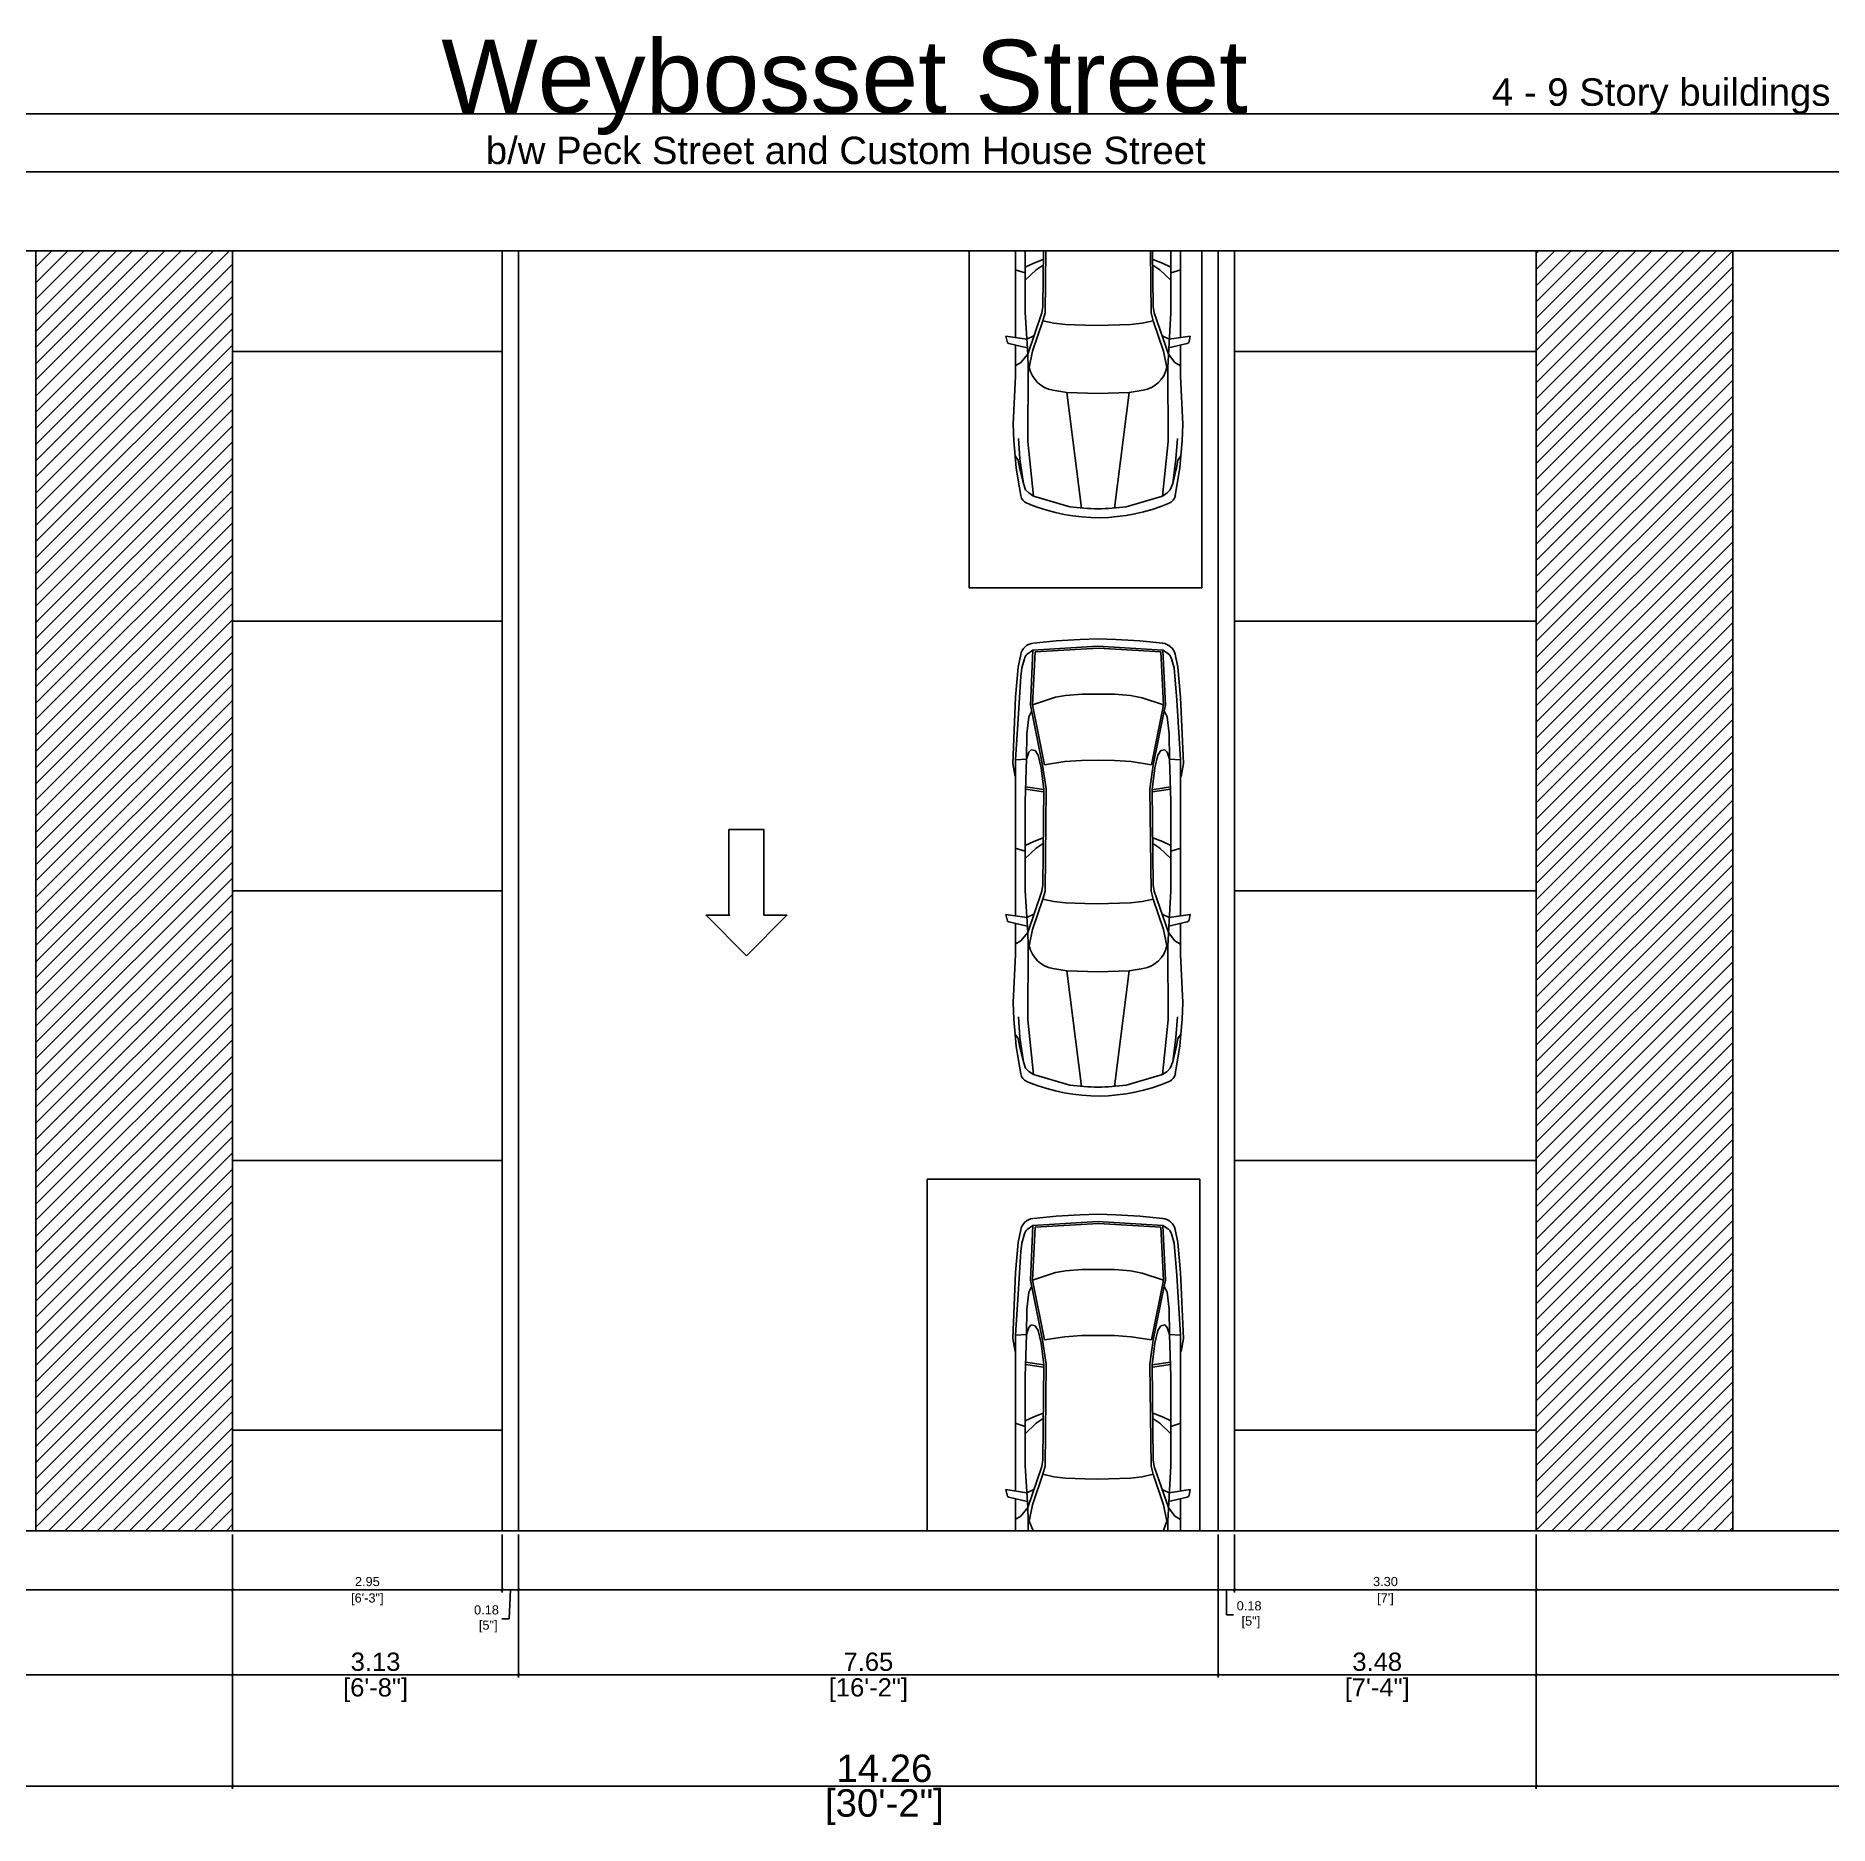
# Model space of a CAD drawing. Extents: x 4 to 262, y -261 to 351.
# Drawn here: x 46.34 to 65.95, y -15.96 to 3.61 of the extents above; entities that cross this region are included whole.
import ezdxf
from ezdxf.xclip import XClip

# ---------------------------------------------------------------- set-up
doc = ezdxf.new("R2010")
doc.units = 0
doc.header["$LTSCALE"] = 0.1
doc.header["$MEASUREMENT"] = 0
doc.header["$XCLIPFRAME"] = 2
doc.header["$PDMODE"] = 3
doc.layers.get('0').update_dxf_attribs({"color": 102})
for name, color, linetype in [('Cars', 4, 'Continuous'), ('Details', 9, 'Continuous'), ('Edge', 1, 'Continuous'), ('Hatch and Paving', 252, 'Continuous'), ('HIDDEN', 204, 'Continuous'), ('Poche', 6, 'Continuous'), ('Text', 7, 'Continuous')]:
    doc.layers.add(name, color=color, linetype=linetype)
doc.styles.get("Standard").update_dxf_attribs({"font": 'Arial.ttf'})
doc.dimstyles.get("Standard").update_dxf_attribs({"dimtxt": 0.1, "dimasz": 0.03, "dimexe": 0.03, "dimexo": 0.04, "dimgap": 0.04, "dimtad": 0, "dimtih": 1, "dimtoh": 1, "dimzin": 0, "dimdsep": 46, "dimtxsty": 'Standard', "dimblk": 'ARCHTICK', "dimblk1": 'ARCHTICK', "dimblk2": 'ARCHTICK', "dimcen": 0.09, "dimclrd": 256, "dimclre": 256, "dimadec": 0, "dimazin": 0, "dimtfac": 1, "dimtofl": 0, "dimtmove": 1, "dimatfit": 3, "dimfxl": 1, "dimtolj": 1, "dimtzin": 0, "dimlwe": -1, "dimarcsym": 0})

msp = doc.modelspace()

# ---------------------------------------------------------------- texts
at = {"layer": 'Text', "attachment_point": 1}
for s, width, insert, char_height in [('\\pi2.0068;Weybosset Street', 12.78844, (48.765, 3.567), 0.8), ('\\pi1.4723;4 - 9 Story buildings', 6.61172, (60.79, 3.145), 0.3), ('\\pi2.4938;b/w Peck Street and Custom House Street', 12.78844, (48.765, 2.507), 0.3)]:
    msp.add_mtext_dynamic_manual_height_columns(s, width=width, gutter_width=1, heights=[0], dxfattribs=dict(at, insert=insert, char_height=char_height))

# ---------------------------------------------------------------- blocks, each defined once
blk = doc.blocks.new('Car 1')
at = {"color": 8, "linetype": 'Continuous'}
for p, q in [((29.836, 21.421), (29.776, 21.38)), ((29.809, 20.82), (29.836, 21.421)), ((29.83, 20.822), (29.859, 21.401)), ((30.55, 21.463), (29.836, 21.421)), ((30.089, 21.523), (29.839, 21.496)), ((29.859, 21.401), (30.542, 21.441)), ((30.35, 21.538), (30.089, 21.523)), ((30.547, 21.543), (30.35, 21.538)), ((30.542, 21.441), (31.234, 21.401)), ((30.743, 21.538), (30.547, 21.543)), ((31.258, 21.421), (30.55, 21.463)), ((31.004, 21.523), (30.743, 21.538)), ((31.254, 21.496), (31.004, 21.523)), ((31.234, 21.401), (31.263, 20.822)), ((31.321, 21.376), (31.258, 21.421)), ((31.258, 21.421), (31.285, 20.82)), ((29.672, 21.235), (29.643, 20.905)), ((29.702, 21.376), (29.672, 21.235)), ((29.714, 21.228), (29.683, 20.872)), ((29.742, 21.327), (29.714, 21.228)), ((31.379, 21.228), (31.351, 21.327)), ((31.389, 21.134), (31.379, 21.228)), ((31.421, 21.235), (31.392, 21.372)), ((31.45, 20.905), (31.421, 21.235)), ((31.421, 20.669), (31.389, 21.134)), ((29.643, 20.905), (29.613, 20.182)), ((29.683, 20.872), (29.643, 20.221)), ((29.822, 20.756), (29.809, 20.82)), ((29.83, 20.822), (30.062, 20.899)), ((29.962, 20.168), (29.83, 20.822)), ((30.062, 20.899), (30.191, 20.924)), ((30.191, 20.924), (30.368, 20.938)), ((30.368, 20.938), (30.55, 20.94)), ((30.55, 20.94), (30.725, 20.938)), ((30.725, 20.938), (30.902, 20.924)), ((30.902, 20.924), (31.012, 20.906)), ((31.012, 20.906), (31.263, 20.822)), ((31.263, 20.822), (31.131, 20.168)), ((31.285, 20.82), (31.152, 20.164)), ((31.48, 20.182), (31.45, 20.905)), ((29.789, 20.69), (29.769, 20.504)), ((29.822, 20.756), (29.789, 20.69)), ((29.942, 20.164), (29.822, 20.756)), ((31.305, 20.69), (31.272, 20.756)), ((31.324, 20.504), (31.305, 20.69)), ((31.45, 20.221), (31.421, 20.669)), ((29.769, 20.504), (29.763, 20.228)), ((31.33, 20.228), (31.324, 20.504)), ((29.643, 20.221), (29.763, 20.228)), ((29.643, 20.221), (29.643, 18.514)), ((29.763, 20.228), (29.752, 19.766)), ((29.763, 20.228), (29.789, 20.305)), ((29.789, 20.305), (29.814, 20.332)), ((29.814, 20.332), (29.86, 20.322)), ((29.86, 20.322), (29.891, 20.271)), ((29.891, 20.271), (29.924, 20.133)), ((30.184, 20.202), (29.962, 20.168)), ((30.365, 20.215), (30.184, 20.202)), ((30.543, 20.217), (30.365, 20.215)), ((30.728, 20.215), (30.543, 20.217)), ((30.909, 20.202), (30.728, 20.215)), ((31.131, 20.168), (30.909, 20.202)), ((31.202, 20.271), (31.169, 20.133)), ((31.234, 20.322), (31.202, 20.271)), ((31.279, 20.332), (31.234, 20.322)), ((31.305, 20.305), (31.279, 20.332)), ((31.33, 20.228), (31.305, 20.305)), ((31.342, 19.766), (31.33, 20.228)), ((31.45, 20.221), (31.33, 20.228)), ((31.45, 20.221), (31.45, 18.514)), ((29.613, 20.182), (29.639, 20.04)), ((29.924, 20.133), (29.954, 19.896)), ((29.979, 19.902), (29.942, 20.164)), ((31.152, 20.164), (31.114, 19.902)), ((31.169, 20.133), (31.14, 19.896)), ((31.454, 20.04), (31.48, 20.182)), ((29.954, 19.894), (29.755, 19.924)), ((29.755, 19.899), (29.95, 19.87)), ((29.954, 19.896), (29.942, 18.855)), ((29.967, 18.785), (29.979, 19.902)), ((31.114, 19.902), (31.126, 18.785)), ((31.14, 19.896), (31.338, 19.924)), ((31.14, 19.896), (31.151, 18.855)), ((31.341, 19.899), (31.143, 19.87)), ((29.752, 19.766), (29.752, 18.789)), ((31.342, 18.789), (31.342, 19.766)), ((29.642, 19.256), (29.752, 19.222)), ((29.843, 19.328), (29.752, 19.284)), ((29.752, 19.142), (29.87, 19.256)), ((29.948, 19.366), (29.843, 19.328)), ((29.87, 19.256), (29.947, 19.307)), ((31.145, 19.366), (31.25, 19.328)), ((31.223, 19.256), (31.146, 19.307)), ((31.344, 19.14), (31.223, 19.256)), ((31.25, 19.328), (31.344, 19.283)), ((31.451, 19.256), (31.342, 19.222)), ((29.942, 18.855), (29.932, 18.784)), ((31.151, 18.855), (31.161, 18.784)), ((29.752, 18.789), (29.784, 18.185)), ((29.932, 18.784), (29.777, 18.333)), ((29.829, 18.365), (29.943, 18.698)), ((29.943, 18.698), (29.967, 18.785)), ((29.943, 18.698), (30.062, 18.67)), ((30.062, 18.67), (30.19, 18.655)), ((30.19, 18.655), (30.551, 18.644)), ((30.551, 18.644), (30.691, 18.648)), ((30.691, 18.648), (30.903, 18.655)), ((30.903, 18.655), (31.031, 18.67)), ((31.031, 18.67), (31.15, 18.698)), ((31.126, 18.785), (31.15, 18.698)), ((31.15, 18.698), (31.264, 18.365)), ((31.161, 18.784), (31.316, 18.333)), ((31.316, 18.333), (31.342, 18.789)), ((29.551, 18.47), (29.538, 18.53)), ((29.538, 18.53), (29.769, 18.496)), ((29.571, 18.449), (29.774, 18.402)), ((29.769, 18.496), (29.846, 18.532)), ((31.325, 18.496), (31.248, 18.532)), ((31.522, 18.449), (31.32, 18.402)), ((31.555, 18.53), (31.325, 18.496)), ((31.542, 18.47), (31.555, 18.53)), ((29.643, 18.092), (29.643, 18.432)), ((29.777, 18.333), (29.705, 18.239)), ((29.795, 18.185), (29.829, 18.365)), ((31.264, 18.365), (31.298, 18.185)), ((31.309, 18.185), (31.316, 18.333)), ((31.316, 18.333), (31.389, 18.239)), ((31.45, 18.092), (31.45, 18.432)), ((29.643, 18.092), (29.62, 17.566)), ((29.705, 18.239), (29.643, 18.204)), ((29.784, 18.185), (29.779, 17.375)), ((31.315, 17.375), (31.309, 18.185)), ((31.389, 18.239), (31.451, 18.204)), ((31.473, 17.566), (31.45, 18.092)), ((30.206, 17.913), (30.054, 17.938)), ((30.366, 16.648), (30.206, 17.913)), ((30.547, 17.902), (30.206, 17.913)), ((30.887, 17.913), (30.547, 17.902)), ((30.887, 17.913), (30.727, 16.648)), ((31.039, 17.938), (30.887, 17.913)), ((29.62, 17.566), (29.626, 17.384)), ((31.467, 17.384), (31.473, 17.566)), ((29.626, 17.384), (29.642, 17.219)), ((29.694, 17.185), (29.676, 17.408)), ((29.779, 17.375), (29.843, 16.78)), ((31.251, 16.78), (31.315, 17.375)), ((31.417, 17.408), (31.4, 17.185)), ((31.441, 17.087), (31.467, 17.384)), ((29.642, 17.219), (29.672, 17.173)), ((29.642, 17.219), (29.653, 17.087)), ((29.653, 17.087), (29.701, 16.784)), ((29.672, 17.173), (29.689, 17.09)), ((29.689, 17.09), (29.73, 16.918)), ((29.73, 16.918), (29.694, 17.185)), ((31.4, 17.185), (31.363, 16.918)), ((31.363, 16.918), (31.4, 17.074)), ((31.4, 17.074), (31.421, 17.173)), ((31.421, 17.173), (31.451, 17.219)), ((31.421, 16.954), (31.441, 17.087)), ((29.73, 16.918), (29.756, 16.848)), ((31.338, 16.848), (31.363, 16.918)), ((31.392, 16.784), (31.421, 16.954)), ((29.756, 16.848), (29.789, 16.813)), ((29.789, 16.813), (29.843, 16.78)), ((29.843, 16.78), (30.238, 16.663)), ((30.855, 16.663), (31.251, 16.78)), ((31.251, 16.78), (31.305, 16.813)), ((31.293, 16.689), (31.324, 16.702)), ((31.305, 16.813), (31.338, 16.848)), ((30.547, 16.543), (30.547, 16.543))]:
    blk.add_line(p, q, dxfattribs=at)
for centre, radius, start, end in [((29.857, 21.339), 0.159, 96.1654, 166.417), ((29.844, 21.298), 0.106, 124.732, 163.999), ((31.237, 21.339), 0.159, 12.0139, 81.7918), ((31.249, 21.298), 0.106, 16.0009, 47.497), ((29.577, 18.475), 0.0265, 191.8561, 256.8464), ((31.516, 18.475), 0.0265, 283.1524, 348.1427), ((30.107, 18.253), 0.32, 192.2413, 260.4689), ((30.987, 18.253), 0.319, 279.531, 347.7586), ((29.805, 16.802), 0.106, 189.5619, 249.9003), ((30.547, 18.523), 1.98, 246.8697, 292.1307), ((31.288, 16.802), 0.106, 290.0997, 350.438), ((30.547, 18.805), 2.164, 261.8061, 278.1938)]:
    blk.add_arc(centre, radius, start, end, dxfattribs=at)
blk = doc.blocks.new('_ArchTick')
at = {"color": 0, "linetype": 'ByBlock', "const_width": 0.15}
blk.add_lwpolyline([(-0.5, -0.5), (0.5, 0.5)], dxfattribs=at)
blk = doc.blocks.new('*D29')
at = {"layer": 'Defpoints', "color": 0, "transparency": 16777216}
for p in [(48.488, -12.743), (51.438, -12.743), (51.438, -13.391)]:
    blk.add_point(p, dxfattribs=at)
at = {"layer": 'Text', "transparency": 16777216}
for p, q in [((48.488, -12.783), (48.488, -13.421)), ((51.438, -12.783), (51.438, -13.421))]:
    blk.add_line(p, q, dxfattribs=at)
at = {"layer": 'Text', "lineweight": -2, "transparency": 16777216}
for p, q in [((48.488, -13.391), (49.754, -13.391)), ((51.438, -13.391), (50.171, -13.391))]:
    blk.add_line(p, q, dxfattribs=at)
at = {"layer": 'Text', "lineweight": -2, "transparency": 16777216, "xscale": 0.03, "yscale": 0.03, "zscale": 0.03, "rotation": 180}
blk.add_blockref('_ArchTick', (48.488, -13.391), dxfattribs=at)
at = {"layer": 'Text', "lineweight": -2, "transparency": 16777216, "xscale": 0.03, "yscale": 0.03, "zscale": 0.03}
blk.add_blockref('_ArchTick', (51.438, -13.391), dxfattribs=at)
at = {"layer": 'Text', "color": 0, "transparency": 16777216, "char_height": 0.1, "attachment_point": 5}
for s, insert in [('\\A1;2.95', (49.963, -13.3)), ('\\A1;[6\'-3"]', (49.963, -13.494))]:
    blk.add_mtext(s, dxfattribs=dict(at, insert=insert))
blk = doc.blocks.new('*D30')
at = {"layer": 'Defpoints', "color": 0, "transparency": 16777216}
for p in [(51.438, -12.743), (51.618, -12.743), (51.618, -13.391)]:
    blk.add_point(p, dxfattribs=at)
at = {"layer": 'Text', "transparency": 16777216}
for p, q in [((51.438, -12.783), (51.438, -13.421)), ((51.618, -12.783), (51.618, -13.421))]:
    blk.add_line(p, q, dxfattribs=at)
at = {"layer": 'Text', "lineweight": -2, "transparency": 16777216}
for p, q in [((51.438, -13.391), (51.618, -13.391)), ((51.528, -13.391), (51.515, -13.708)), ((51.515, -13.708), (51.435, -13.708))]:
    blk.add_line(p, q, dxfattribs=at)
at = {"layer": 'Text', "lineweight": -2, "transparency": 16777216, "xscale": 0.03, "yscale": 0.03, "zscale": 0.03, "rotation": 180}
blk.add_blockref('_ArchTick', (51.438, -13.391), dxfattribs=at)
at = {"layer": 'Text', "lineweight": -2, "transparency": 16777216, "xscale": 0.03, "yscale": 0.03, "zscale": 0.03}
blk.add_blockref('_ArchTick', (51.618, -13.391), dxfattribs=at)
at = {"layer": 'Text', "color": 0, "transparency": 16777216, "insert": (51.266, -13.708), "char_height": 0.1, "attachment_point": 5}
blk.add_mtext('\\A1;0.18\\P [5"]', dxfattribs=at)
blk = doc.blocks.new('*D31')
at = {"layer": 'Defpoints', "color": 0, "transparency": 16777216}
for p in [(59.268, -12.743), (59.448, -12.743), (59.448, -13.391)]:
    blk.add_point(p, dxfattribs=at)
at = {"layer": 'Text', "transparency": 16777216}
for p, q in [((59.268, -12.783), (59.268, -13.421)), ((59.448, -12.783), (59.448, -13.421))]:
    blk.add_line(p, q, dxfattribs=at)
at = {"layer": 'Text', "lineweight": -2, "transparency": 16777216}
for p, q in [((59.268, -13.391), (59.448, -13.391)), ((59.358, -13.391), (59.358, -13.663)), ((59.358, -13.663), (59.438, -13.663))]:
    blk.add_line(p, q, dxfattribs=at)
at = {"layer": 'Text', "lineweight": -2, "transparency": 16777216, "xscale": 0.03, "yscale": 0.03, "zscale": 0.03, "rotation": 180}
blk.add_blockref('_ArchTick', (59.268, -13.391), dxfattribs=at)
at = {"layer": 'Text', "lineweight": -2, "transparency": 16777216, "xscale": 0.03, "yscale": 0.03, "zscale": 0.03}
blk.add_blockref('_ArchTick', (59.448, -13.391), dxfattribs=at)
at = {"layer": 'Text', "color": 0, "transparency": 16777216, "insert": (59.607, -13.663), "char_height": 0.1, "attachment_point": 5}
blk.add_mtext('\\A1;0.18\\P [5"]', dxfattribs=at)
blk = doc.blocks.new('*D32')
at = {"layer": 'Defpoints', "color": 0, "transparency": 16777216}
for p in [(59.448, -12.743), (62.748, -12.743), (62.748, -13.391)]:
    blk.add_point(p, dxfattribs=at)
at = {"layer": 'Text', "transparency": 16777216}
for p, q in [((59.448, -12.783), (59.448, -13.421)), ((62.748, -12.783), (62.748, -13.421))]:
    blk.add_line(p, q, dxfattribs=at)
at = {"layer": 'Text', "lineweight": -2, "transparency": 16777216}
for p, q in [((59.448, -13.391), (60.929, -13.391)), ((62.748, -13.391), (61.267, -13.391))]:
    blk.add_line(p, q, dxfattribs=at)
at = {"layer": 'Text', "lineweight": -2, "transparency": 16777216, "xscale": 0.03, "yscale": 0.03, "zscale": 0.03, "rotation": 180}
blk.add_blockref('_ArchTick', (59.448, -13.391), dxfattribs=at)
at = {"layer": 'Text', "lineweight": -2, "transparency": 16777216, "xscale": 0.03, "yscale": 0.03, "zscale": 0.03}
blk.add_blockref('_ArchTick', (62.748, -13.391), dxfattribs=at)
at = {"layer": 'Text', "color": 0, "transparency": 16777216, "char_height": 0.1, "attachment_point": 5}
for s, insert in [('\\A1;3.30', (61.098, -13.3)), ("\\A1;[7']", (61.098, -13.494))]:
    blk.add_mtext(s, dxfattribs=dict(at, insert=insert))
blk = doc.blocks.new('*D33')
at = {"layer": 'Defpoints', "color": 0, "transparency": 16777216}
for p in [(48.488, -12.743), (51.618, -12.743), (51.618, -14.32)]:
    blk.add_point(p, dxfattribs=at)
at = {"layer": 'Text', "transparency": 16777216}
for p, q in [((48.488, -12.783), (48.488, -14.35)), ((51.618, -12.783), (51.618, -14.35))]:
    blk.add_line(p, q, dxfattribs=at)
at = {"layer": 'Text', "lineweight": -2, "transparency": 16777216}
for p, q in [((48.488, -14.32), (49.676, -14.32)), ((51.618, -14.32), (50.43, -14.32))]:
    blk.add_line(p, q, dxfattribs=at)
at = {"layer": 'Text', "lineweight": -2, "transparency": 16777216, "xscale": 0.03, "yscale": 0.03, "zscale": 0.03, "rotation": 180}
blk.add_blockref('_ArchTick', (48.488, -14.32), dxfattribs=at)
at = {"layer": 'Text', "lineweight": -2, "transparency": 16777216, "xscale": 0.03, "yscale": 0.03, "zscale": 0.03}
blk.add_blockref('_ArchTick', (51.618, -14.32), dxfattribs=at)
at = {"layer": 'Text', "color": 0, "transparency": 16777216, "char_height": 0.2, "attachment_point": 5}
for s, insert in [('\\A1;3.13', (50.053, -14.178)), ('\\A1;[6\'-8"]', (50.053, -14.487))]:
    blk.add_mtext(s, dxfattribs=dict(at, insert=insert))
blk = doc.blocks.new('*D34')
at = {"layer": 'Defpoints', "color": 0, "transparency": 16777216}
for p in [(51.618, -13.391), (59.268, -13.391), (59.268, -14.32)]:
    blk.add_point(p, dxfattribs=at)
at = {"layer": 'Text', "transparency": 16777216}
for p, q in [((51.618, -13.431), (51.618, -14.35)), ((59.268, -13.431), (59.268, -14.35))]:
    blk.add_line(p, q, dxfattribs=at)
at = {"layer": 'Text', "lineweight": -2, "transparency": 16777216}
for p, q in [((51.618, -14.32), (54.988, -14.32)), ((59.268, -14.32), (55.897, -14.32))]:
    blk.add_line(p, q, dxfattribs=at)
at = {"layer": 'Text', "lineweight": -2, "transparency": 16777216, "xscale": 0.03, "yscale": 0.03, "zscale": 0.03, "rotation": 180}
blk.add_blockref('_ArchTick', (51.618, -14.32), dxfattribs=at)
at = {"layer": 'Text', "lineweight": -2, "transparency": 16777216, "xscale": 0.03, "yscale": 0.03, "zscale": 0.03}
blk.add_blockref('_ArchTick', (59.268, -14.32), dxfattribs=at)
at = {"layer": 'Text', "color": 0, "transparency": 16777216, "char_height": 0.2, "attachment_point": 5}
for s, insert in [('\\A1;7.65', (55.443, -14.178)), ('\\A1;[16\'-2"]', (55.443, -14.487))]:
    blk.add_mtext(s, dxfattribs=dict(at, insert=insert))
blk = doc.blocks.new('*D35')
at = {"layer": 'Defpoints', "color": 0, "transparency": 16777216}
for p in [(59.268, -12.743), (62.748, -12.743), (62.748, -14.32)]:
    blk.add_point(p, dxfattribs=at)
at = {"layer": 'Text', "transparency": 16777216}
for p, q in [((59.268, -12.783), (59.268, -14.35)), ((62.748, -12.783), (62.748, -14.35))]:
    blk.add_line(p, q, dxfattribs=at)
at = {"layer": 'Text', "lineweight": -2, "transparency": 16777216}
for p, q in [((59.268, -14.32), (60.631, -14.32)), ((62.748, -14.32), (61.385, -14.32))]:
    blk.add_line(p, q, dxfattribs=at)
at = {"layer": 'Text', "lineweight": -2, "transparency": 16777216, "xscale": 0.03, "yscale": 0.03, "zscale": 0.03, "rotation": 180}
blk.add_blockref('_ArchTick', (59.268, -14.32), dxfattribs=at)
at = {"layer": 'Text', "lineweight": -2, "transparency": 16777216, "xscale": 0.03, "yscale": 0.03, "zscale": 0.03}
blk.add_blockref('_ArchTick', (62.748, -14.32), dxfattribs=at)
at = {"layer": 'Text', "color": 0, "transparency": 16777216, "char_height": 0.2, "attachment_point": 5}
for s, insert in [('\\A1;3.48', (61.008, -14.178)), ('\\A1;[7\'-4"]', (61.008, -14.487))]:
    blk.add_mtext(s, dxfattribs=dict(at, insert=insert))
blk = doc.blocks.new('*D36')
at = {"layer": 'Defpoints', "color": 0, "transparency": 16777216}
for p in [(48.488, -12.783), (62.748, -12.783), (62.748, -15.537)]:
    blk.add_point(p, dxfattribs=at)
at = {"layer": 'Text', "transparency": 16777216}
for p, q in [((48.488, -12.823), (48.488, -15.567)), ((62.748, -12.823), (62.748, -15.567))]:
    blk.add_line(p, q, dxfattribs=at)
at = {"layer": 'Text', "lineweight": -2, "transparency": 16777216}
for p, q in [((48.488, -15.537), (54.956, -15.537)), ((62.748, -15.537), (56.28, -15.537))]:
    blk.add_line(p, q, dxfattribs=at)
at = {"layer": 'Text', "lineweight": -2, "transparency": 16777216, "xscale": 0.03, "yscale": 0.03, "zscale": 0.03, "rotation": 180}
blk.add_blockref('_ArchTick', (48.488, -15.537), dxfattribs=at)
at = {"layer": 'Text', "lineweight": -2, "transparency": 16777216, "xscale": 0.03, "yscale": 0.03, "zscale": 0.03}
blk.add_blockref('_ArchTick', (62.748, -15.537), dxfattribs=at)
at = {"layer": 'Text', "color": 0, "transparency": 16777216, "char_height": 0.3, "attachment_point": 5}
for s, insert in [('\\A1;14.26', (55.618, -15.344)), ('\\A1;[30\'-2"]', (55.618, -15.767))]:
    blk.add_mtext(s, dxfattribs=dict(at, insert=insert))

# ---------------------------------------------------------------- dimensions: what is measured, and where the dimension line sits
at = {"layer": 'Text'}
for base, p1, p2, override, picture, middle in [((51.438, -13.391), (48.488, -12.743), (51.438, -12.743), {"dimpost": '\\X'}, '*D29', (49.963, -13.391)), ((51.618, -14.32), (48.488, -12.743), (51.618, -12.743), {"dimtxt": 0.2, "dimpost": '\\X'}, '*D33', (50.053, -14.32)), ((62.748, -14.32), (59.268, -12.743), (62.748, -12.743), {"dimtxt": 0.2, "dimpost": '\\X'}, '*D35', (61.008, -14.32)), ((62.748, -13.391), (59.448, -12.743), (62.748, -12.743), {"dimpost": '\\X'}, '*D32', (61.098, -13.391)), ((62.748, -15.537), (48.488, -12.783), (62.748, -12.783), {"dimtxt": 0.3, "dimpost": '\\X'}, '*D36', (55.618, -15.537)), ((59.268, -14.32), (51.618, -13.391), (59.268, -13.391), {"dimtxt": 0.2, "dimpost": '\\X'}, '*D34', (55.443, -14.32))]:
    dim = msp.add_linear_dim(base=base, p1=p1, p2=p2, dimstyle='Standard', override=override, dxfattribs=at)
    dim.commit()
    dim.dimension.update_dxf_attribs({"geometry": picture, "text_midpoint": middle})
for base, p1, p2, picture, middle in [((51.618, -13.391), (51.438, -12.743), (51.618, -12.743), '*D30', (51.395, -13.708)), ((59.448, -13.391), (59.268, -12.743), (59.448, -12.743), '*D31', (59.478, -13.663))]:
    dim = msp.add_linear_dim(base=base, p1=p1, p2=p2, dimstyle='Standard', override={"dimpost": '\\X'}, dxfattribs=at)
    dim.commit()
    dim.dimension.update_dxf_attribs({"geometry": picture, "text_midpoint": middle, "dimtype": 160})

# ---------------------------------------------------------------- hatches: boundary and pattern name
at = {"layer": 'HIDDEN'}
h = msp.add_hatch(dxfattribs=at)
h.set_pattern_fill('ANSI31', color=1)
h.paths.add_polyline_path([(48.488, 1.257), (46.338, 1.257), (46.338, -12.743), (48.488, -12.743)])
h = msp.add_hatch(dxfattribs=at)
h.set_pattern_fill('ANSI31', color=1)
h.paths.add_polyline_path([(64.898, 1.257), (62.748, 1.257), (62.748, -12.743), (64.898, -12.743)])

# ---------------------------------------------------------------- linework, layer by layer
at = {"layer": 'Cars'}
msp.add_lwpolyline([(54.109, -6.453), (54.551, -6.011), (54.301, -6.011), (54.301, -5.073), (53.917, -5.073), (53.917, -6.011), (53.926, -6.011), (53.667, -6.011)], close=True, dxfattribs=at)
at = {"layer": 'Details'}
for p, q in [((51.438, 1.257), (51.438, -12.743)), ((59.448, 1.257), (59.448, -12.743))]:
    msp.add_line(p, q, dxfattribs=at)
at = {"layer": 'Edge'}
for p, q in [((51.618, 1.257), (51.618, -12.743)), ((59.268, 1.257), (59.268, -12.743))]:
    msp.add_line(p, q, dxfattribs=at)
for p in [(14.396, 1.257), (14.396, -12.743)]:
    msp.add_xline(p, (1, 0), dxfattribs=at)
at = {"layer": 'Hatch and Paving'}
for p, q in [((51.438, 0.157), (48.488, 0.157)), ((62.748, 0.157), (59.448, 0.157)), ((51.438, -2.793), (48.488, -2.793)), ((62.748, -2.793), (59.448, -2.793)), ((51.438, -5.743), (48.488, -5.743)), ((62.748, -5.743), (59.448, -5.743)), ((51.438, -8.693), (48.488, -8.693)), ((62.748, -8.693), (59.448, -8.693)), ((51.438, -11.643), (48.488, -11.643)), ((62.748, -11.643), (59.448, -11.643))]:
    msp.add_line(p, q, dxfattribs=at)
at = {"layer": 'HIDDEN'}
for p, q in [((46.338, 1.257), (46.338, -12.743)), ((64.898, 1.257), (64.898, -12.743))]:
    msp.add_line(p, q, dxfattribs=at)
for p in [(48.765, 2.756), (48.765, 2.121), (85.106, -13.391), (85.106, -14.32), (85.106, -15.537)]:
    msp.add_xline(p, (1, 0), dxfattribs=at)
at = {"layer": 'Poche'}
for p, q in [((48.488, 1.257), (48.488, -12.743)), ((62.748, 1.257), (62.748, -12.743))]:
    msp.add_line(p, q, dxfattribs=at)

# ---------------------------------------------------------------- block references
at = {"layer": 'HIDDEN'}
ref = msp.add_blockref('Car 1', (88.501, -18.204), dxfattribs=dict(at, xscale=-1))
XClip(ref).set_block_clipping_path([(29.4125626453, 15.7747511966), (31.9540938547, 19.4608216002)])
at = {"layer": 'HIDDEN', "xscale": -1}
msp.add_blockref('Car 1', (88.501, -24.531), dxfattribs=at)
at = {"layer": 'HIDDEN'}
ref = msp.add_blockref('Car 1', (88.501, -30.824), dxfattribs=dict(at, xscale=-1))
XClip(ref).set_block_clipping_path([(29.4339731167, 18.0800128801), (32.4150355653, 21.9255684125)])

msp.set_redraw_order([(e.dxf.handle, doc.entitydb.next_handle()) for e in msp.query("TEXT MTEXT ATTDEF DIMENSION ARC_DIMENSION")])  # texts and dimensions are drawn at this point

doc.saveas('drawing.dxf')
